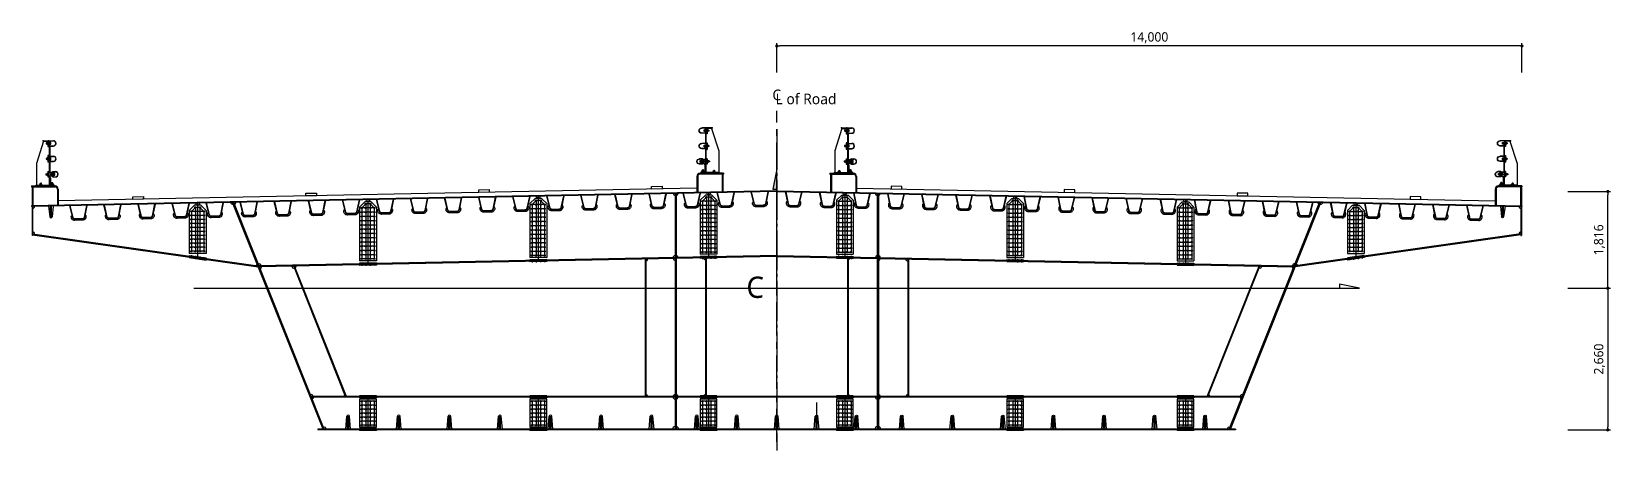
# Model space of a CAD drawing. Header units: metres. Extents: x 185094 to 267743, y 19941 to 53123.
# Drawn here: x 187171 to 216834, y 19941 to 27803 of the extents above; entities that cross this region are included whole.
import ezdxf
from ezdxf.enums import TextEntityAlignment as Align

# ---------------------------------------------------------------- set-up
doc = ezdxf.new("R2010")
doc.units = ezdxf.units.M
doc.header["$LTSCALE"] = 500
for name, pattern in [('CENTER', [2, 1.25, -0.25, 0.25, -0.25]), ('CENTERX2', [101.6, 63.5, -12.7, 12.7, -12.7]), ('D_CENTER', [1.9, 1.5, -0.15, 0.1, -0.15])]:
    doc.linetypes.add(name, pattern=pattern)
doc.layers.get('Defpoints').update_dxf_attribs({"color": 150})
for name, color, linetype in [('CEN', 1, 'CENTERX2'), ('CS-CENT', 1, 'CENTER'), ('CS-DIML', 1, 'Continuous'), ('CS-LEAL', 1, 'Continuous'), ('CS-LIN3', 2, 'Continuous'), ('CS-STEL-MAJR', 3, 'Continuous'), ('CZ-TEX2', 7, 'Continuous'), ('DRAW', 2, 'Continuous'), ('F-SPLICE', 1, 'Continuous'), ('PATT11', 1, 'Continuous'), ('STEEL', 4, 'Continuous')]:
    doc.layers.add(name, color=color, linetype=linetype)
doc.styles.add('CZ-TEXT2', font='malgun_0.ttf')
doc.dimstyles.new('일반도면_100', dxfattribs={"dimscale": 120, "dimtxt": 3.5, "dimasz": 1.2, "dimexe": 1, "dimexo": 0, "dimgap": 1, "dimtad": 1, "dimdec": 0, "dimzin": 0, "dimlunit": 6, "dimtxsty": 'CZ-TEXT2', "dimblk1": 'DOT', "dimblk2": 'DOT', "dimsah": 1, "dimcen": 0.09, "dimclrd": 1, "dimclre": 1, "dimclrt": 7, "dimadec": 0, "dimazin": 0, "dimtfac": 0.072, "dimtdec": 0, "dimtix": 1, "dimtmove": 2, "dimatfit": 2, "dimldrblk": 'DOT', "dimfxl": 0, "dimtolj": 1, "dimtzin": 0, "dimarcsym": 0})

msp = doc.modelspace()

# ---------------------------------------------------------------- texts
at = {"layer": 'CZ-TEX2', "style": 'CZ-TEXT2'}
msp.add_text('C', height=200, dxfattribs=at).set_placement((201170.5357, 26514.8878), align=Align.CENTER)
for s, height, p in [('L of Road', 200, (201148.0502, 26439.8878)), ('C', 400, (200600.5677, 22803.376))]:
    msp.add_text(s, height=height, dxfattribs=at).set_placement(p)

# ---------------------------------------------------------------- blocks, each defined once
blk = doc.blocks.new('U-RIB')
at = {"layer": 'DRAW', "color": 3}
for p, q in [((-152, 0), (-160, -2)), ((-152, 0), (-102, -221)), ((102, -221), (152, 0)), ((152, 0), (160, -2)), ((-160, -2), (-109, -227)), ((-70, -260), (70, -260)), ((-70, -280), (70, -280)), ((-63, -252), (63, -252)), ((109, -227), (160, -2))]:
    blk.add_line(p, q, dxfattribs=at)
for centre, radius, start, end in [((-70, -212), 68, 162.5368, 270), ((-116, -198), 20, 100.4697, 161.2317), ((-69, -220), 40, 190.0739, 269.5546), ((-63, -212), 40, 192.8619, 269.5255), ((63, -212), 40, 270.4745, 347.1381), ((70, -212), 68, 270, 17.4632), ((69, -220), 40, 270.4454, 349.9261), ((116, -198), 20, 18.7683, 79.5303)]:
    blk.add_arc(centre, radius, start, end, dxfattribs=at)
blk = doc.blocks.new('RIB-200X20P')
at = {"layer": 'CS-STEL-MAJR'}
for p, q in [((-45, 0), (-20, -202)), ((-10, 0), (-10, -200)), ((10, 0), (10, -200)), ((-10, -200), (10, -200)), ((45, 0), (20, -202))]:
    blk.add_line(p, q, dxfattribs=at)
blk.add_arc((0, -200), 20, 187.0816, 352.9184, dxfattribs=at)
blk = doc.blocks.new('부_방호울타리0.85')
at = {"layer": 'CS-LIN3'}
for p, q in [((145, 842), (10, 422)), ((135, 850), (135, 842)), ((135, 850), (235, 850)), ((135, 842), (227, 842)), ((196, 807), (196, 793)), ((198, 809), (267, 809)), ((198, 791), (267, 791)), ((209, 786), (209, 814)), ((224, 817), (212, 817)), ((224, 783), (212, 783)), ((224, 822), (227, 822)), ((224, 783), (224, 817)), ((224, 778), (227, 778)), ((227, 842), (227, 742)), ((227, 742), (252, 742)), ((235, 850), (235, 750)), ((235, 843), (235, 818)), ((235, 782), (235, 757)), ((235, 750), (260, 750)), ((239, 843), (239, 818)), ((239, 830), (249, 830)), ((239, 818), (249, 818)), ((239, 782), (249, 782)), ((239, 782), (239, 757)), ((239, 770), (249, 770)), ((242, 850), (330, 850)), ((242, 846), (330, 846)), ((242, 815), (250, 815)), ((242, 811), (250, 811)), ((242, 789), (250, 789)), ((242, 785), (250, 785)), ((242, 754), (330, 754)), ((242, 750), (330, 750)), ((250, 815), (250, 811)), ((250, 789), (250, 785)), ((252, 742), (252, 573)), ((255, 812), (255, 788)), ((260, 750), (260, 565)), ((267, 812), (267, 788)), ((10, 422), (10, 14)), ((196, 517), (196, 503)), ((198, 519), (267, 519)), ((198, 501), (267, 501)), ((209, 496), (209, 524)), ((224, 527), (212, 527)), ((224, 493), (212, 493)), ((224, 532), (227, 532)), ((224, 493), (224, 527)), ((224, 488), (227, 488)), ((227, 573), (227, 447)), ((252, 573), (227, 573)), ((252, 447), (227, 447)), ((235, 565), (235, 455)), ((260, 565), (235, 565)), ((235, 553), (235, 528)), ((235, 492), (235, 467)), ((260, 455), (235, 455)), ((239, 553), (239, 528)), ((239, 540), (249, 540)), ((239, 528), (249, 528)), ((239, 492), (249, 492)), ((239, 492), (239, 467)), ((239, 480), (249, 480)), ((242, 560), (330, 560)), ((242, 556), (330, 556)), ((242, 525), (250, 525)), ((242, 521), (250, 521)), ((242, 499), (250, 499)), ((242, 495), (250, 495)), ((242, 464), (330, 464)), ((242, 460), (330, 460)), ((250, 525), (250, 521)), ((250, 499), (250, 495)), ((252, 447), (252, 270)), ((255, 522), (255, 498)), ((260, 455), (260, 262)), ((267, 522), (267, 498)), ((0, 14), (350, 14)), ((0, 14), (0, 0)), ((0, 0), (350, 0)), ((64, 14), (122, 14)), ((70, 17), (120, 17)), ((70, 14), (70, 17)), ((75, 17), (75, 30)), ((78, 33), (112, 33)), ((84, 33), (84, 48)), ((87, 51), (103, 51)), ((106, 33), (106, 48)), ((115, 17), (115, 30)), ((120, 14), (120, 17)), ((186, 227), (186, 213)), ((188, 229), (238, 229)), ((188, 211), (238, 211)), ((209, 206), (209, 234)), ((224, 237), (212, 237)), ((224, 203), (212, 203)), ((224, 242), (227, 242)), ((224, 203), (224, 237)), ((224, 198), (227, 198)), ((227, 270), (227, 169)), ((227, 270), (252, 270)), ((227, 169), (252, 169)), ((235, 262), (235, 177)), ((235, 262), (260, 262)), ((235, 177), (260, 177)), ((238, 237), (250, 237)), ((238, 203), (238, 237)), ((238, 208), (238, 232)), ((238, 203), (250, 203)), ((252, 169), (252, 14)), ((253, 206), (253, 234)), ((260, 177), (260, 14)), ((260, 164), (266, 164)), ((274, 156), (274, 28)), ((274, 28), (332, 28)), ((276, 227), (276, 213)), ((278, 229), (342, 229)), ((278, 211), (342, 211)), ((280, 31), (330, 31)), ((280, 28), (280, 31)), ((285, 31), (285, 44)), ((288, 47), (322, 47)), ((289, 206), (289, 234)), ((304, 237), (292, 237)), ((304, 203), (292, 203)), ((294, 47), (294, 62)), ((297, 65), (313, 65)), ((304, 242), (307, 242)), ((304, 203), (304, 237)), ((304, 198), (307, 198)), ((310, 177), (310, 263)), ((314, 238), (314, 263)), ((314, 250), (324, 250)), ((314, 238), (324, 238)), ((314, 177), (314, 202)), ((314, 202), (324, 202)), ((314, 190), (324, 190)), ((316, 47), (316, 62)), ((317, 270), (370, 270)), ((317, 266), (370, 266)), ((317, 235), (327, 235)), ((317, 231), (327, 231)), ((317, 209), (327, 209)), ((317, 205), (327, 205)), ((317, 174), (370, 174)), ((317, 170), (370, 170)), ((325, 31), (325, 44)), ((327, 231), (327, 235)), ((327, 205), (327, 209)), ((330, 208), (330, 232)), ((330, 28), (330, 31)), ((340, 14), (340, 20)), ((342, 208), (342, 232)), ((350, 14), (350, 0))]:
    blk.add_line(p, q, dxfattribs=at)
for points in [[(224, 822), (224, 778)], [(224, 532), (224, 488)], [(224, 242), (224, 198)], [(304, 242), (304, 198)]]:
    blk.add_lwpolyline(points, dxfattribs=at)
for points in [[(267, 783), (279, 783, 0.414214), (282, 786), (282, 814, 0.414214), (279, 817), (267, 817)], [(267, 493), (279, 493, 0.414214), (282, 496), (282, 524, 0.414214), (279, 527), (267, 527)], [(235, 189), (235, 251, -0.414214), (241, 257), (304, 257, -0.414214), (310, 251), (310, 189, -0.414214), (304, 182), (241, 182, -0.414214)], [(238, 189), (238, 251, -0.414214), (241, 254), (304, 254, -0.414214), (307, 251), (307, 189, -0.414214), (304, 186), (241, 186, -0.414214)], [(342, 203), (354, 203, 0.414214), (357, 206), (357, 234, 0.414214), (354, 237), (342, 237)]]:
    blk.add_lwpolyline(points, format="xyb", close=True, dxfattribs=at)
for centre, radius, start, end in [((198, 807), 2, 90, 180), ((198, 793), 2, 180, 270), ((212, 814), 3, 90, 180), ((212, 786), 3, 180, 270), ((242, 843), 7, 90, 180), ((242, 818), 7, 180, 270), ((242, 782), 7, 90, 180), ((242, 757), 7, 180, 270), ((242, 843), 3, 90, 180), ((242, 818), 3, 180, 270), ((242, 782), 3, 90, 180), ((242, 757), 3, 180, 270), ((249, 812), 18, 0, 90), ((249, 812), 6, 0, 90), ((249, 788), 6, 270, 0), ((249, 788), 18, 270, 0), ((330, 800), 50, 270, 90), ((330, 800), 46, 270, 90), ((198, 517), 2, 90, 180), ((198, 503), 2, 180, 270), ((212, 524), 3, 90, 180), ((212, 496), 3, 180, 270), ((242, 553), 7, 90, 180), ((242, 528), 7, 180, 270), ((242, 492), 7, 90, 180), ((242, 467), 7, 180, 270), ((242, 553), 3, 90, 180), ((242, 528), 3, 180, 270), ((242, 492), 3, 90, 180), ((242, 467), 3, 180, 270), ((249, 522), 18, 0, 90), ((249, 522), 6, 0, 90), ((249, 498), 6, 270, 0), ((249, 498), 18, 270, 0), ((330, 510), 50, 270, 90), ((330, 510), 46, 270, 90), ((78, 30), 3, 90, 180), ((87, 48), 3, 90, 180), ((103, 48), 3, 0, 90), ((112, 30), 3, 0, 90), ((188, 227), 2, 90, 180), ((188, 213), 2, 180, 270), ((212, 234), 3, 90, 180), ((212, 206), 3, 180, 270), ((250, 234), 3, 0, 90), ((250, 206), 3, 270, 0), ((266, 156), 8, 0, 90), ((278, 227), 2, 90, 180), ((278, 213), 2, 180, 270), ((288, 44), 3, 90, 180), ((292, 234), 3, 90, 180), ((292, 206), 3, 180, 270), ((297, 62), 3, 90, 180), ((317, 263), 7, 90, 180), ((317, 238), 7, 180, 270), ((317, 202), 7, 90, 180), ((317, 177), 7, 180, 270), ((313, 62), 3, 0, 90), ((317, 263), 3, 90, 180), ((317, 238), 3, 180, 270), ((317, 202), 3, 90, 180), ((317, 177), 3, 180, 270), ((322, 44), 3, 0, 90), ((324, 232), 18, 0, 90), ((324, 232), 6, 0, 90), ((324, 208), 6, 270, 0), ((324, 208), 18, 270, 0), ((332, 20), 8, 0, 90), ((370, 220), 50, 270, 90), ((370, 220), 46, 270, 90)]:
    blk.add_arc(centre, radius, start, end, dxfattribs=at)
for p in [(135, 850), (235, 850), (235, 850), (235, 560), (235, 560)]:
    blk.add_point(p, dxfattribs=at)
blk = doc.blocks.new('RIB-240X24P')
at = {"layer": 'CS-STEL-MAJR'}
for p, q in [((-45, 0), (-25, 242)), ((-12, 0), (-12, 240)), ((-12, 240), (12, 240)), ((12, 0), (12, 240)), ((45, 0), (25, 242))]:
    blk.add_line(p, q, dxfattribs=at)
blk.add_arc((0, 240), 25, 4.7433, 175.2567, dxfattribs=at)
blk = doc.blocks.new('_Dot')
at = {"color": 0, "linetype": 'ByBlock', "lineweight": -2}
blk.add_line((-0.5, 0), (-1, 0), dxfattribs=at)
at = {"color": 0, "linetype": 'ByBlock', "const_width": 0.5}
blk.add_lwpolyline([(-0.25, 0, 1), (0.25, 0, 1)], format="xyb", close=True, dxfattribs=at)
blk = doc.blocks.new('*D461')
at = {"layer": 'CS-DIML', "color": 1, "lineweight": -2, "transparency": 16777216}
for p, q in [((216034, 24801), (216834, 24801)), ((216784, 23045), (216784, 24741)), ((216034, 22985), (216834, 22985))]:
    blk.add_line(p, q, dxfattribs=at)
at = {"layer": 'Defpoints', "color": 0, "transparency": 16777216}
for p in [(216034, 24801), (216784, 24801), (216034, 22985)]:
    blk.add_point(p, dxfattribs=at)
at = {"layer": 'CS-DIML', "color": 1, "lineweight": -2, "transparency": 16777216, "xscale": 59.99999999999995, "yscale": 59.99999999999995, "zscale": 59.99999999999995}
for p, rotation in [((216784, 24801), 90), ((216784, 22985), 270)]:
    blk.add_blockref('_Dot', p, dxfattribs=dict(at, rotation=rotation))
at = {"layer": 'CS-DIML', "color": 7, "transparency": 16777216, "insert": (216628, 23893), "char_height": 175, "attachment_point": 5, "rotation": 90, "style": 'CZ-TEXT2'}
blk.add_mtext('\\A1;1,816', dxfattribs=at)
blk = doc.blocks.new('*D462')
at = {"layer": 'CS-DIML', "color": 1, "lineweight": -2, "transparency": 16777216}
for p, q in [((216034, 22985), (216834, 22985)), ((216784, 22925), (216784, 20385)), ((216034, 20325), (216834, 20325))]:
    blk.add_line(p, q, dxfattribs=at)
at = {"layer": 'Defpoints', "color": 0, "transparency": 16777216}
for p in [(216034, 22985), (216034, 20325), (216784, 20325)]:
    blk.add_point(p, dxfattribs=at)
at = {"layer": 'CS-DIML', "color": 1, "lineweight": -2, "transparency": 16777216, "xscale": 59.99999999999995, "yscale": 59.99999999999995, "zscale": 59.99999999999995}
for p, rotation in [((216784, 22985), 90), ((216784, 20325), 270)]:
    blk.add_blockref('_Dot', p, dxfattribs=dict(at, rotation=rotation))
at = {"layer": 'CS-DIML', "color": 7, "transparency": 16777216, "insert": (216629, 21655), "char_height": 175, "attachment_point": 5, "rotation": 90, "style": 'CZ-TEXT2'}
blk.add_mtext('\\A1;2,660', dxfattribs=at)
blk = doc.blocks.new('*D463')
at = {"layer": 'CS-DIML', "color": 1, "lineweight": -2, "transparency": 16777216}
for p, q in [((201171, 27033), (201171, 27583)), ((215111, 27533), (201231, 27533)), ((215171, 27033), (215171, 27583))]:
    blk.add_line(p, q, dxfattribs=at)
at = {"layer": 'Defpoints', "color": 0, "transparency": 16777216}
for p in [(201171, 27533), (201171, 27033), (215171, 27033)]:
    blk.add_point(p, dxfattribs=at)
at = {"layer": 'CS-DIML', "color": 1, "lineweight": -2, "transparency": 16777216, "xscale": 59.99999999999995, "yscale": 59.99999999999995, "zscale": 59.99999999999995, "rotation": 180}
blk.add_blockref('_Dot', (201171, 27533), dxfattribs=at)
at = {"layer": 'CS-DIML', "color": 1, "lineweight": -2, "transparency": 16777216, "xscale": 59.99999999999995, "yscale": 59.99999999999995, "zscale": 59.99999999999995}
blk.add_blockref('_Dot', (215171, 27533), dxfattribs=at)
at = {"layer": 'CS-DIML', "color": 7, "transparency": 16777216, "insert": (208171, 27688), "char_height": 175, "attachment_point": 5, "style": 'CZ-TEXT2'}
blk.add_mtext('\\A1;14,000', dxfattribs=at)

# ---------------------------------------------------------------- dimensions: what is measured, and where the dimension line sits
at = {"layer": 'CS-DIML'}
for base, p1, p2, angle, override, picture, middle in [((201170.5357, 27532.874), (215170.5357, 27032.874), (201170.5357, 27032.874), 180, {"dimscale": 50, "dimtxsty": 'CZ-TEXT2'}, '*D463', (208170.5357, 27688.4447)), ((216783.6352, 24800.8878), (216033.6352, 22985.2878), (216033.6352, 24800.8878), 90, {"dimscale": 50}, '*D461', (216628.0646, 23893.0878)), ((216783.6352, 20324.8878), (216033.6352, 22985.2878), (216033.6352, 20324.8878), 270, {"dimscale": 50}, '*D462', (216628.5401, 21655.0878))]:
    dim = msp.add_linear_dim(base=base, p1=p1, p2=p2, angle=angle, dimstyle='일반도면_100', override=override, dxfattribs=at)
    dim.commit()
    dim.dimension.update_dxf_attribs({"geometry": picture, "text_midpoint": middle})

# ---------------------------------------------------------------- hatches: boundary and pattern name
at = {"layer": 'CS-LEAL'}
msp.add_hatch(color=256, dxfattribs=at).paths.add_polyline_path([(201170.5357, 25221.2878), (201170.5357, 24846.2878), (201095.5357, 24846.2878)])

# ---------------------------------------------------------------- linework, layer by layer
at = {"color": 3}
for p, q in [((199670.5357, 25084.8859), (199670.5357, 24784.8878)), ((199686.5357, 25084.8859), (199686.5357, 24785.2078)), ((202654.5357, 25084.8859), (202654.5357, 24785.2078)), ((202670.5357, 25084.8859), (202670.5357, 24784.8878)), ((187654.5357, 24844.8859), (187654.5357, 24544.5678)), ((187670.5357, 24844.8859), (187670.5357, 24544.8878)), ((214670.5357, 24844.8859), (214670.5357, 24544.8878)), ((214686.5357, 24844.8859), (214686.5357, 24544.5678))]:
    msp.add_line(p, q, dxfattribs=at)
for centre, radius, start, end in [((199730.5357, 25084.8878), 60, 89.99999999, 179.99999994), ((199730.5357, 25084.8878), 44, 89.99999999, 179.99999994), ((202610.5357, 25084.8878), 60, 0.00000006, 90.00000001), ((202610.5357, 25084.8878), 44, 0.00000006, 90.00000001), ((187610.5357, 24844.8878), 60, 0.00000006, 90.00000001), ((187610.5357, 24844.8878), 44, 0.00000006, 90.00000001), ((214730.5357, 24844.8878), 60, 89.99999999, 179.99999994), ((214730.5357, 24844.8878), 44, 89.99999999, 179.99999994)]:
    msp.add_arc(centre, radius, start, end, dxfattribs=at)
msp.add_arc((202509.5357, 23554.1038), 35, 270, 358.85423716)
at = {"layer": 'CEN', "color": 1, "linetype": 'D_CENTER'}
msp.add_line((201170.5357, 25971.9206), (201170.5357, 19940.5505), dxfattribs=at)
at = {"layer": 'CS-CENT'}
msp.add_line((201170.5357, 20098.8878), (201170.5357, 26314.8878), dxfattribs=at)
at = {"layer": 'CS-DIML'}
msp.add_line((201920.5357, 20840.0434), (201920.5357, 20340.0434), dxfattribs=at)
at = {"layer": 'CS-LEAL'}
for points in [[(201170.5357, 22971.2878), (201170.5357, 25221.2878), (201095.5357, 24846.2878), (201170.5357, 24846.2878)], [(190220.6593, 22985.2878), (212120.4121, 22985.2878), (211745.4121, 23060.2878), (211745.4121, 22985.2878)]]:
    msp.add_lwpolyline(points, dxfattribs=at)
at = {"layer": 'CS-LIN3'}
for p, q in [((199670.5357, 24864.8878), (187670.5357, 24624.8878)), ((202670.5357, 24864.8878), (214670.5357, 24624.8878))]:
    msp.add_line(p, q, dxfattribs=at)
at = {"layer": 'CS-LIN3', "ltscale": 0.05}
for p, q in [((193490.5357, 24661.2878), (193490.5357, 23427.2838)), ((196630.5357, 24671.2878), (196533.0357, 24573.7878)), ((196750.5357, 24671.2878), (196630.5357, 24671.2878)), ((196695.5357, 24676.3878), (196685.5357, 24676.1878)), ((196690.5357, 24725.2878), (196690.5357, 23491.2838)), ((196750.5357, 24671.2878), (196848.0357, 24573.7878)), ((199830.5357, 24735.2878), (199733.0357, 24637.7878)), ((199733.0357, 24637.7878), (199733.0357, 23625.2878)), ((199950.5357, 24735.2878), (199830.5357, 24735.2878)), ((199895.5357, 24740.3878), (199885.5357, 24740.1878)), ((199890.5357, 24789.2878), (199890.5357, 23555.2838)), ((199950.5357, 24735.2878), (200048.0357, 24637.7878)), ((200048.0357, 24637.7878), (200048.0357, 23625.2878)), ((202390.5357, 24735.2878), (202293.0357, 24637.7878)), ((202293.0357, 24637.7878), (202293.0357, 23625.2878)), ((202390.5357, 24735.2878), (202510.5357, 24735.2878)), ((202445.5357, 24740.3878), (202455.5357, 24740.1878)), ((202450.5357, 24789.2878), (202450.5357, 23555.2838)), ((202510.5357, 24735.2878), (202608.0357, 24637.7878)), ((202608.0357, 24637.7878), (202608.0357, 23625.2878)), ((205590.5357, 24671.2878), (205493.0357, 24573.7878)), ((205590.5357, 24671.2878), (205710.5357, 24671.2878)), ((205645.5357, 24676.3878), (205655.5357, 24676.1878)), ((205650.5357, 24725.2878), (205650.5357, 23491.2838)), ((205710.5357, 24671.2878), (205808.0357, 24573.7878)), ((208850.5357, 24661.2878), (208850.5357, 23427.2838)), ((190230.5357, 24543.2878), (190133.0357, 24445.7878)), ((190133.0357, 24445.7878), (190133.0357, 23638.2878)), ((190350.5357, 24543.2878), (190230.5357, 24543.2878)), ((190295.5357, 24548.3878), (190285.5357, 24548.1878)), ((190290.5357, 24597.2878), (190290.5357, 23547.3194)), ((190350.5357, 24543.2878), (190448.0357, 24445.7878)), ((190448.0357, 24445.7878), (190448.0357, 23638.2878)), ((193430.5357, 24607.2878), (193333.0357, 24509.7878)), ((193333.0357, 24509.7878), (193333.0357, 23497.2878)), ((193550.5357, 24607.2878), (193430.5357, 24607.2878)), ((193495.5357, 24612.3878), (193485.5357, 24612.1878)), ((193550.5357, 24607.2878), (193648.0357, 24509.7878)), ((193648.0357, 24509.7878), (193648.0357, 23497.2878)), ((196533.0357, 24573.7878), (196533.0357, 23561.2878)), ((196848.0357, 24573.7878), (196848.0357, 23561.2878)), ((205493.0357, 24573.7878), (205493.0357, 23561.2878)), ((205808.0357, 24573.7878), (205808.0357, 23561.2878)), ((208790.5357, 24607.2878), (208693.0357, 24509.7878)), ((208693.0357, 24509.7878), (208693.0357, 23497.2878)), ((208790.5357, 24607.2878), (208910.5357, 24607.2878)), ((208845.5357, 24612.3878), (208855.5357, 24612.1878)), ((208910.5357, 24607.2878), (209008.0357, 24509.7878)), ((209008.0357, 24509.7878), (209008.0357, 23497.2878)), ((211990.5357, 24543.2878), (211893.0357, 24445.7878)), ((211893.0357, 24445.7878), (211893.0357, 23638.2878)), ((211990.5357, 24543.2878), (212110.5357, 24543.2878)), ((212045.5357, 24548.3878), (212055.5357, 24548.1878)), ((212050.5357, 24597.2878), (212050.5357, 23547.3194)), ((212110.5357, 24543.2878), (212208.0357, 24445.7878)), ((212208.0357, 24445.7878), (212208.0357, 23638.2878)), ((190448.0357, 23638.2878), (190133.0357, 23638.2878)), ((190133.0357, 23598.7147), (190448.0357, 23554.0555)), ((190133.0357, 23598.7147), (190133.0357, 23588.7147)), ((190133.0357, 23569.6015), (190133.0357, 23559.6015)), ((190133.0357, 23559.6015), (190448.0357, 23515.0373)), ((190448.0357, 23554.0555), (190448.0357, 23544.0555)), ((190448.0357, 23525.0373), (190448.0357, 23515.0373)), ((193648.0357, 23497.2878), (193333.0357, 23497.2878)), ((193648.0357, 23460.4378), (193333.0357, 23454.1378)), ((193333.0357, 23454.1378), (193333.0357, 23444.1378)), ((193648.0357, 23460.4378), (193648.0357, 23450.4378)), ((196848.0357, 23561.2878), (196533.0357, 23561.2878)), ((196848.0357, 23524.4378), (196533.0357, 23518.1378)), ((196533.0357, 23518.1378), (196533.0357, 23508.1378)), ((196533.0357, 23488.1338), (196533.0357, 23478.1338)), ((196848.0357, 23484.4338), (196533.0357, 23478.1338)), ((196848.0357, 23524.4378), (196848.0357, 23514.4378)), ((196848.0357, 23494.4338), (196848.0357, 23484.4338)), ((200048.0357, 23625.2878), (199733.0357, 23625.2878)), ((200048.0357, 23588.4378), (199733.0357, 23582.1378)), ((199733.0357, 23582.1378), (199733.0357, 23572.1378)), ((199733.0357, 23552.1338), (199733.0357, 23542.1338)), ((200048.0357, 23548.4338), (199733.0357, 23542.1338)), ((200048.0357, 23588.4378), (200048.0357, 23578.4378)), ((200048.0357, 23558.4338), (200048.0357, 23548.4338)), ((202293.0357, 23625.2878), (202608.0357, 23625.2878)), ((202293.0357, 23588.4378), (202293.0357, 23578.4378)), ((202293.0357, 23588.4378), (202608.0357, 23582.1378)), ((202293.0357, 23558.4338), (202293.0357, 23548.4338)), ((202293.0357, 23548.4338), (202608.0357, 23542.1338)), ((202608.0357, 23582.1378), (202608.0357, 23572.1378)), ((202608.0357, 23552.1338), (202608.0357, 23542.1338)), ((205493.0357, 23561.2878), (205808.0357, 23561.2878)), ((205493.0357, 23524.4378), (205493.0357, 23514.4378)), ((205493.0357, 23524.4378), (205808.0357, 23518.1378)), ((205493.0357, 23494.4338), (205493.0357, 23484.4338)), ((205493.0357, 23484.4338), (205808.0357, 23478.1338)), ((205808.0357, 23518.1378), (205808.0357, 23508.1378)), ((205808.0357, 23488.1338), (205808.0357, 23478.1338)), ((208693.0357, 23497.2878), (209008.0357, 23497.2878)), ((208693.0357, 23460.4378), (208693.0357, 23450.4378)), ((208693.0357, 23460.4378), (209008.0357, 23454.1378)), ((209008.0357, 23454.1378), (209008.0357, 23444.1378)), ((211893.0357, 23638.2878), (212208.0357, 23638.2878)), ((212208.0357, 23598.7147), (211893.0357, 23554.0555)), ((212208.0357, 23559.6015), (211893.0357, 23515.0373)), ((211893.0357, 23554.0555), (211893.0357, 23544.0555)), ((211893.0357, 23525.0373), (211893.0357, 23515.0373)), ((212208.0357, 23598.7147), (212208.0357, 23588.7147)), ((212208.0357, 23569.6015), (212208.0357, 23559.6015)), ((193333.0357, 23424.1338), (193333.0357, 23414.1338)), ((193648.0357, 23420.4338), (193333.0357, 23414.1338)), ((193648.0357, 23430.4338), (193648.0357, 23420.4338)), ((208693.0357, 23430.4338), (208693.0357, 23420.4338)), ((208693.0357, 23420.4338), (209008.0357, 23414.1338)), ((209008.0357, 23424.1338), (209008.0357, 23414.1338)), ((193648.0357, 20962.8878), (193333.0357, 20962.8878)), ((193333.0357, 20962.8878), (193333.0357, 20952.8878)), ((193333.0357, 20938.8878), (193333.0357, 20928.8878)), ((193648.0357, 20928.8878), (193333.0357, 20928.8878)), ((193648.0357, 20903.8878), (193333.0357, 20903.8878)), ((193333.0357, 20903.8878), (193333.0357, 20373.8878)), ((193490.5357, 20952.8878), (193490.5357, 20324.8878)), ((193648.0357, 20962.8878), (193648.0357, 20952.8878)), ((193648.0357, 20938.8878), (193648.0357, 20928.8878)), ((193648.0357, 20373.8878), (193648.0357, 20903.8878)), ((196848.0357, 20962.8878), (196533.0357, 20962.8878)), ((196533.0357, 20962.8878), (196533.0357, 20952.8878)), ((196533.0357, 20938.8878), (196533.0357, 20928.8878)), ((196848.0357, 20928.8878), (196533.0357, 20928.8878)), ((196848.0357, 20903.8878), (196533.0357, 20903.8878)), ((196533.0357, 20903.8878), (196533.0357, 20373.8878)), ((196690.5357, 20952.8878), (196690.5357, 20324.8878)), ((196848.0357, 20962.8878), (196848.0357, 20952.8878)), ((196848.0357, 20938.8878), (196848.0357, 20928.8878)), ((196848.0357, 20373.8878), (196848.0357, 20903.8878)), ((200048.0357, 20962.8878), (199733.0357, 20962.8878)), ((199733.0357, 20962.8878), (199733.0357, 20952.8878)), ((199733.0357, 20938.8878), (199733.0357, 20928.8878)), ((200048.0357, 20928.8878), (199733.0357, 20928.8878)), ((200048.0357, 20903.8878), (199733.0357, 20903.8878)), ((199733.0357, 20903.8878), (199733.0357, 20373.8878)), ((199890.5357, 20952.8878), (199890.5357, 20324.8878)), ((200048.0357, 20962.8878), (200048.0357, 20952.8878)), ((200048.0357, 20938.8878), (200048.0357, 20928.8878)), ((200048.0357, 20373.8878), (200048.0357, 20903.8878)), ((202608.0357, 20962.8878), (202293.0357, 20962.8878)), ((202293.0357, 20962.8878), (202293.0357, 20952.8878)), ((202293.0357, 20938.8878), (202293.0357, 20928.8878)), ((202608.0357, 20928.8878), (202293.0357, 20928.8878)), ((202608.0357, 20903.8878), (202293.0357, 20903.8878)), ((202293.0357, 20903.8878), (202293.0357, 20373.8878)), ((202450.5357, 20952.8878), (202450.5357, 20324.8878)), ((202608.0357, 20962.8878), (202608.0357, 20952.8878)), ((202608.0357, 20938.8878), (202608.0357, 20928.8878)), ((202608.0357, 20373.8878), (202608.0357, 20903.8878)), ((205808.0357, 20962.8878), (205493.0357, 20962.8878)), ((205493.0357, 20962.8878), (205493.0357, 20952.8878)), ((205493.0357, 20938.8878), (205493.0357, 20928.8878)), ((205808.0357, 20928.8878), (205493.0357, 20928.8878)), ((205808.0357, 20903.8878), (205493.0357, 20903.8878)), ((205493.0357, 20903.8878), (205493.0357, 20373.8878)), ((205650.5357, 20952.8878), (205650.5357, 20324.8878)), ((205808.0357, 20962.8878), (205808.0357, 20952.8878)), ((205808.0357, 20938.8878), (205808.0357, 20928.8878)), ((205808.0357, 20373.8878), (205808.0357, 20903.8878)), ((209008.0357, 20962.8878), (208693.0357, 20962.8878)), ((208693.0357, 20962.8878), (208693.0357, 20952.8878)), ((208693.0357, 20938.8878), (208693.0357, 20928.8878)), ((209008.0357, 20928.8878), (208693.0357, 20928.8878)), ((209008.0357, 20903.8878), (208693.0357, 20903.8878)), ((208693.0357, 20903.8878), (208693.0357, 20373.8878)), ((208850.5357, 20952.8878), (208850.5357, 20324.8878)), ((209008.0357, 20962.8878), (209008.0357, 20952.8878)), ((209008.0357, 20938.8878), (209008.0357, 20928.8878)), ((209008.0357, 20373.8878), (209008.0357, 20903.8878)), ((193648.0357, 20373.8878), (193333.0357, 20373.8878)), ((193648.0357, 20348.8878), (193333.0357, 20348.8878)), ((193333.0357, 20348.8878), (193333.0357, 20338.8878)), ((193333.0357, 20324.8878), (193333.0357, 20314.8878)), ((193648.0357, 20314.8878), (193333.0357, 20314.8878)), ((193648.0357, 20348.8878), (193648.0357, 20338.8878)), ((193648.0357, 20324.8878), (193648.0357, 20314.8878)), ((196848.0357, 20373.8878), (196533.0357, 20373.8878)), ((196848.0357, 20348.8878), (196533.0357, 20348.8878)), ((196533.0357, 20348.8878), (196533.0357, 20338.8878)), ((196533.0357, 20324.8878), (196533.0357, 20314.8878)), ((196848.0357, 20314.8878), (196533.0357, 20314.8878)), ((196848.0357, 20348.8878), (196848.0357, 20338.8878)), ((196848.0357, 20324.8878), (196848.0357, 20314.8878)), ((200048.0357, 20373.8878), (199733.0357, 20373.8878)), ((200048.0357, 20348.8878), (199733.0357, 20348.8878)), ((199733.0357, 20348.8878), (199733.0357, 20338.8878)), ((199733.0357, 20324.8878), (199733.0357, 20314.8878)), ((200048.0357, 20314.8878), (199733.0357, 20314.8878)), ((200048.0357, 20348.8878), (200048.0357, 20338.8878)), ((200048.0357, 20324.8878), (200048.0357, 20314.8878)), ((202608.0357, 20373.8878), (202293.0357, 20373.8878)), ((202608.0357, 20348.8878), (202293.0357, 20348.8878)), ((202293.0357, 20348.8878), (202293.0357, 20338.8878)), ((202293.0357, 20324.8878), (202293.0357, 20314.8878)), ((202608.0357, 20314.8878), (202293.0357, 20314.8878)), ((202608.0357, 20348.8878), (202608.0357, 20338.8878)), ((202608.0357, 20348.8878), (202608.0357, 20338.8878)), ((202608.0357, 20324.8878), (202608.0357, 20314.8878)), ((202608.0357, 20324.8878), (202608.0357, 20314.8878)), ((205808.0357, 20373.8878), (205493.0357, 20373.8878)), ((205808.0357, 20348.8878), (205493.0357, 20348.8878)), ((205493.0357, 20348.8878), (205493.0357, 20338.8878)), ((205493.0357, 20324.8878), (205493.0357, 20314.8878)), ((205808.0357, 20314.8878), (205493.0357, 20314.8878)), ((205808.0357, 20348.8878), (205808.0357, 20338.8878)), ((205808.0357, 20324.8878), (205808.0357, 20314.8878)), ((209008.0357, 20373.8878), (208693.0357, 20373.8878)), ((209008.0357, 20348.8878), (208693.0357, 20348.8878)), ((208693.0357, 20348.8878), (208693.0357, 20338.8878)), ((208693.0357, 20324.8878), (208693.0357, 20314.8878)), ((209008.0357, 20314.8878), (208693.0357, 20314.8878)), ((209008.0357, 20348.8878), (209008.0357, 20338.8878)), ((209008.0357, 20324.8878), (209008.0357, 20314.8878))]:
    msp.add_line(p, q, dxfattribs=at)
at = {"layer": 'CS-LIN3', "color": 8}
for p, q in [((196648.0357, 24631.2878), (196573.0357, 24556.2878)), ((196648.0357, 24631.2878), (196648.0357, 23601.2878)), ((196733.0357, 24631.2878), (196648.0357, 24631.2878)), ((196733.0357, 24631.2878), (196733.0357, 23601.2878)), ((196733.0357, 24631.2878), (196808.0357, 24556.2878)), ((199848.0357, 24695.2878), (199773.0357, 24620.2878)), ((199848.0357, 24695.2878), (199848.0357, 23665.2878)), ((199933.0357, 24695.2878), (199848.0357, 24695.2878)), ((199933.0357, 24695.2878), (199933.0357, 23665.2878)), ((199933.0357, 24695.2878), (200008.0357, 24620.2878)), ((202408.0357, 24695.2878), (202333.0357, 24620.2878)), ((202408.0357, 24695.2878), (202408.0357, 23665.2878)), ((202408.0357, 24695.2878), (202493.0357, 24695.2878)), ((202493.0357, 24695.2878), (202493.0357, 23665.2878)), ((202493.0357, 24695.2878), (202568.0357, 24620.2878)), ((205608.0357, 24631.2878), (205533.0357, 24556.2878)), ((205608.0357, 24631.2878), (205608.0357, 23601.2878)), ((205608.0357, 24631.2878), (205693.0357, 24631.2878)), ((205693.0357, 24631.2878), (205693.0357, 23601.2878)), ((205693.0357, 24631.2878), (205768.0357, 24556.2878)), ((190248.0357, 24503.2878), (190173.0357, 24428.2878)), ((190173.0357, 24428.2878), (190173.0357, 23678.2878)), ((190408.0357, 24428.2878), (190173.0357, 24428.2878)), ((190408.0357, 24353.2878), (190173.0357, 24353.2878)), ((190248.0357, 24503.2878), (190248.0357, 23678.2878)), ((190333.0357, 24503.2878), (190248.0357, 24503.2878)), ((190333.0357, 24503.2878), (190333.0357, 23678.2878)), ((190333.0357, 24503.2878), (190408.0357, 24428.2878)), ((190408.0357, 24428.2878), (190408.0357, 23678.2878)), ((193448.0357, 24567.2878), (193373.0357, 24492.2878)), ((193608.0357, 24492.2878), (193373.0357, 24492.2878)), ((193373.0357, 24492.2878), (193373.0357, 23537.2878)), ((193608.0357, 24412.2878), (193373.0357, 24412.2878)), ((193608.0357, 24332.2878), (193373.0357, 24332.2878)), ((193448.0357, 24567.2878), (193448.0357, 23537.2878)), ((193533.0357, 24567.2878), (193448.0357, 24567.2878)), ((193533.0357, 24567.2878), (193533.0357, 23537.2878)), ((193533.0357, 24567.2878), (193608.0357, 24492.2878)), ((193608.0357, 24492.2878), (193608.0357, 23537.2878)), ((196808.0357, 24556.2878), (196573.0357, 24556.2878)), ((196573.0357, 24556.2878), (196573.0357, 23601.2878)), ((196808.0357, 24476.2878), (196573.0357, 24476.2878)), ((196808.0357, 24396.2878), (196573.0357, 24396.2878)), ((196808.0357, 24556.2878), (196808.0357, 23601.2878)), ((200008.0357, 24620.2878), (199773.0357, 24620.2878)), ((199773.0357, 24620.2878), (199773.0357, 23665.2878)), ((200008.0357, 24540.2878), (199773.0357, 24540.2878)), ((200008.0357, 24460.2878), (199773.0357, 24460.2878)), ((200008.0357, 24380.2878), (199773.0357, 24380.2878)), ((200008.0357, 24620.2878), (200008.0357, 23665.2878)), ((202333.0357, 24620.2878), (202568.0357, 24620.2878)), ((202333.0357, 24620.2878), (202333.0357, 23665.2878)), ((202333.0357, 24540.2878), (202568.0357, 24540.2878)), ((202333.0357, 24460.2878), (202568.0357, 24460.2878)), ((202333.0357, 24380.2878), (202568.0357, 24380.2878)), ((202568.0357, 24620.2878), (202568.0357, 23665.2878)), ((205533.0357, 24556.2878), (205768.0357, 24556.2878)), ((205533.0357, 24556.2878), (205533.0357, 23601.2878)), ((205533.0357, 24476.2878), (205768.0357, 24476.2878)), ((205533.0357, 24396.2878), (205768.0357, 24396.2878)), ((205768.0357, 24556.2878), (205768.0357, 23601.2878)), ((208808.0357, 24567.2878), (208733.0357, 24492.2878)), ((208733.0357, 24492.2878), (208968.0357, 24492.2878)), ((208733.0357, 24492.2878), (208733.0357, 23537.2878)), ((208733.0357, 24412.2878), (208968.0357, 24412.2878)), ((208733.0357, 24332.2878), (208968.0357, 24332.2878)), ((208808.0357, 24567.2878), (208808.0357, 23537.2878)), ((208808.0357, 24567.2878), (208893.0357, 24567.2878)), ((208893.0357, 24567.2878), (208893.0357, 23537.2878)), ((208893.0357, 24567.2878), (208968.0357, 24492.2878)), ((208968.0357, 24492.2878), (208968.0357, 23537.2878)), ((212008.0357, 24503.2878), (211933.0357, 24428.2878)), ((211933.0357, 24428.2878), (211933.0357, 23678.2878)), ((211933.0357, 24428.2878), (212168.0357, 24428.2878)), ((211933.0357, 24353.2878), (212168.0357, 24353.2878)), ((212008.0357, 24503.2878), (212008.0357, 23678.2878)), ((212008.0357, 24503.2878), (212093.0357, 24503.2878)), ((212093.0357, 24503.2878), (212093.0357, 23678.2878)), ((212093.0357, 24503.2878), (212168.0357, 24428.2878)), ((212168.0357, 24428.2878), (212168.0357, 23678.2878)), ((190133.0357, 24040.1378), (190133.0357, 24030.1378)), ((190408.0357, 24278.2878), (190173.0357, 24278.2878)), ((190408.0357, 24203.2878), (190173.0357, 24203.2878)), ((190408.0357, 24128.2878), (190173.0357, 24128.2878)), ((190408.0357, 24053.2878), (190173.0357, 24053.2878)), ((190448.0357, 24046.4378), (190448.0357, 24036.4378)), ((193608.0357, 24252.2878), (193373.0357, 24252.2878)), ((193608.0357, 24172.2878), (193373.0357, 24172.2878)), ((193608.0357, 24092.2878), (193373.0357, 24092.2878)), ((196808.0357, 24316.2878), (196573.0357, 24316.2878)), ((196808.0357, 24236.2878), (196573.0357, 24236.2878)), ((196808.0357, 24156.2878), (196573.0357, 24156.2878)), ((196808.0357, 24076.2878), (196573.0357, 24076.2878)), ((200008.0357, 24300.2878), (199773.0357, 24300.2878)), ((200008.0357, 24220.2878), (199773.0357, 24220.2878)), ((200008.0357, 24140.2878), (199773.0357, 24140.2878)), ((200008.0357, 24060.2878), (199773.0357, 24060.2878)), ((202333.0357, 24300.2878), (202568.0357, 24300.2878)), ((202333.0357, 24220.2878), (202568.0357, 24220.2878)), ((202333.0357, 24140.2878), (202568.0357, 24140.2878)), ((202333.0357, 24060.2878), (202568.0357, 24060.2878)), ((205533.0357, 24316.2878), (205768.0357, 24316.2878)), ((205533.0357, 24236.2878), (205768.0357, 24236.2878)), ((205533.0357, 24156.2878), (205768.0357, 24156.2878)), ((205533.0357, 24076.2878), (205768.0357, 24076.2878)), ((208733.0357, 24252.2878), (208968.0357, 24252.2878)), ((208733.0357, 24172.2878), (208968.0357, 24172.2878)), ((208733.0357, 24092.2878), (208968.0357, 24092.2878)), ((211933.0357, 24278.2878), (212168.0357, 24278.2878)), ((211933.0357, 24203.2878), (212168.0357, 24203.2878)), ((211933.0357, 24128.2878), (212168.0357, 24128.2878)), ((211933.0357, 24053.2878), (212168.0357, 24053.2878)), ((190133.0357, 24012.1378), (190133.0357, 24002.1378)), ((190408.0357, 23978.2878), (190173.0357, 23978.2878)), ((190408.0357, 23903.2878), (190173.0357, 23903.2878)), ((190408.0357, 23828.2878), (190173.0357, 23828.2878)), ((190408.0357, 23753.2878), (190173.0357, 23753.2878)), ((190448.0357, 24018.4378), (190448.0357, 24008.4378)), ((193608.0357, 24012.2878), (193373.0357, 24012.2878)), ((193608.0357, 23932.2878), (193373.0357, 23932.2878)), ((193608.0357, 23852.2878), (193373.0357, 23852.2878)), ((193608.0357, 23772.2878), (193373.0357, 23772.2878)), ((196808.0357, 23996.2878), (196573.0357, 23996.2878)), ((196808.0357, 23916.2878), (196573.0357, 23916.2878)), ((196808.0357, 23836.2878), (196573.0357, 23836.2878)), ((196808.0357, 23756.2878), (196573.0357, 23756.2878)), ((200008.0357, 23980.2878), (199773.0357, 23980.2878)), ((200008.0357, 23900.2878), (199773.0357, 23900.2878)), ((200008.0357, 23820.2878), (199773.0357, 23820.2878)), ((200008.0357, 23740.2878), (199773.0357, 23740.2878)), ((202333.0357, 23980.2878), (202568.0357, 23980.2878)), ((202333.0357, 23900.2878), (202568.0357, 23900.2878)), ((202333.0357, 23820.2878), (202568.0357, 23820.2878)), ((202333.0357, 23740.2878), (202568.0357, 23740.2878)), ((205533.0357, 23996.2878), (205768.0357, 23996.2878)), ((205533.0357, 23916.2878), (205768.0357, 23916.2878)), ((205533.0357, 23836.2878), (205768.0357, 23836.2878)), ((205533.0357, 23756.2878), (205768.0357, 23756.2878)), ((208733.0357, 24012.2878), (208968.0357, 24012.2878)), ((208733.0357, 23932.2878), (208968.0357, 23932.2878)), ((208733.0357, 23852.2878), (208968.0357, 23852.2878)), ((208733.0357, 23772.2878), (208968.0357, 23772.2878)), ((211933.0357, 23978.2878), (212168.0357, 23978.2878)), ((211933.0357, 23903.2878), (212168.0357, 23903.2878)), ((211933.0357, 23828.2878), (212168.0357, 23828.2878)), ((211933.0357, 23753.2878), (212168.0357, 23753.2878)), ((190408.0357, 23678.2878), (190173.0357, 23678.2878)), ((190173.0357, 23603.0437), (190173.0357, 23543.9426)), ((190248.0357, 23592.4105), (190248.0357, 23533.332)), ((190333.0357, 23580.3597), (190333.0357, 23521.3068)), ((190408.0357, 23569.7265), (190408.0357, 23510.6962)), ((193608.0357, 23692.2878), (193373.0357, 23692.2878)), ((193608.0357, 23612.2878), (193373.0357, 23612.2878)), ((193608.0357, 23537.2878), (193373.0357, 23537.2878)), ((193373.0357, 23464.6513), (193373.0357, 23404.8946)), ((193448.0357, 23466.1513), (193448.0357, 23406.3946)), ((193533.0357, 23467.8513), (193533.0357, 23408.0946)), ((193608.0357, 23469.3513), (193608.0357, 23409.5946)), ((196808.0357, 23676.2878), (196573.0357, 23676.2878)), ((196808.0357, 23601.2878), (196573.0357, 23601.2878)), ((196573.0357, 23528.6513), (196573.0357, 23468.8946)), ((196648.0357, 23530.1513), (196648.0357, 23470.3946)), ((196733.0357, 23531.8513), (196733.0357, 23472.0946)), ((196808.0357, 23533.3513), (196808.0357, 23473.5946)), ((200008.0357, 23665.2878), (199773.0357, 23665.2878)), ((199773.0357, 23592.6513), (199773.0357, 23532.8946)), ((199848.0357, 23594.1513), (199848.0357, 23534.3946)), ((199933.0357, 23595.8513), (199933.0357, 23536.0946)), ((200008.0357, 23597.3513), (200008.0357, 23537.5946)), ((202333.0357, 23665.2878), (202568.0357, 23665.2878)), ((202333.0357, 23597.3513), (202333.0357, 23537.5946)), ((202408.0357, 23595.8513), (202408.0357, 23536.0946)), ((202493.0357, 23594.1513), (202493.0357, 23534.3946)), ((202568.0357, 23592.6513), (202568.0357, 23532.8946)), ((205533.0357, 23676.2878), (205768.0357, 23676.2878)), ((205533.0357, 23601.2878), (205768.0357, 23601.2878)), ((205533.0357, 23533.3513), (205533.0357, 23473.5946)), ((205608.0357, 23531.8513), (205608.0357, 23472.0946)), ((205693.0357, 23530.1513), (205693.0357, 23470.3946)), ((205768.0357, 23528.6513), (205768.0357, 23468.8946)), ((208733.0357, 23692.2878), (208968.0357, 23692.2878)), ((208733.0357, 23612.2878), (208968.0357, 23612.2878)), ((208733.0357, 23537.2878), (208968.0357, 23537.2878)), ((208733.0357, 23469.3513), (208733.0357, 23409.5946)), ((208808.0357, 23467.8513), (208808.0357, 23408.0946)), ((208893.0357, 23466.1513), (208893.0357, 23406.3946)), ((208968.0357, 23464.6513), (208968.0357, 23404.8946)), ((211933.0357, 23678.2878), (212168.0357, 23678.2878)), ((211933.0357, 23569.7265), (211933.0357, 23510.6962)), ((212008.0357, 23580.3597), (212008.0357, 23521.3068)), ((212093.0357, 23592.4105), (212093.0357, 23533.332)), ((212168.0357, 23603.0437), (212168.0357, 23543.9426)), ((193373.0357, 20972.8878), (193373.0357, 20918.8878)), ((193373.0357, 20863.8878), (193373.0357, 20413.8878)), ((193448.0357, 20972.8878), (193448.0357, 20918.8878)), ((193448.0357, 20863.8878), (193448.0357, 20413.8878)), ((193533.0357, 20972.8878), (193533.0357, 20918.8878)), ((193533.0357, 20863.8878), (193533.0357, 20413.8878)), ((193608.0357, 20972.8878), (193608.0357, 20918.8878)), ((193608.0357, 20863.8878), (193608.0357, 20413.8878)), ((196573.0357, 20972.8878), (196573.0357, 20918.8878)), ((196573.0357, 20863.8878), (196573.0357, 20413.8878)), ((196648.0357, 20972.8878), (196648.0357, 20918.8878)), ((196648.0357, 20863.8878), (196648.0357, 20413.8878)), ((196733.0357, 20972.8878), (196733.0357, 20918.8878)), ((196733.0357, 20863.8878), (196733.0357, 20413.8878)), ((196808.0357, 20972.8878), (196808.0357, 20918.8878)), ((196808.0357, 20863.8878), (196808.0357, 20413.8878)), ((199773.0357, 20972.8878), (199773.0357, 20918.8878)), ((199773.0357, 20863.8878), (199773.0357, 20413.8878)), ((199848.0357, 20972.8878), (199848.0357, 20918.8878)), ((199848.0357, 20863.8878), (199848.0357, 20413.8878)), ((199933.0357, 20972.8878), (199933.0357, 20918.8878)), ((199933.0357, 20863.8878), (199933.0357, 20413.8878)), ((200008.0357, 20972.8878), (200008.0357, 20918.8878)), ((200008.0357, 20863.8878), (200008.0357, 20413.8878)), ((202333.0357, 20972.8878), (202333.0357, 20918.8878)), ((202333.0357, 20863.8878), (202333.0357, 20413.8878)), ((202408.0357, 20972.8878), (202408.0357, 20918.8878)), ((202408.0357, 20863.8878), (202408.0357, 20413.8878)), ((202493.0357, 20972.8878), (202493.0357, 20918.8878)), ((202493.0357, 20863.8878), (202493.0357, 20413.8878)), ((202568.0357, 20972.8878), (202568.0357, 20918.8878)), ((202568.0357, 20863.8878), (202568.0357, 20413.8878)), ((205533.0357, 20972.8878), (205533.0357, 20918.8878)), ((205533.0357, 20863.8878), (205533.0357, 20413.8878)), ((205608.0357, 20972.8878), (205608.0357, 20918.8878)), ((205608.0357, 20863.8878), (205608.0357, 20413.8878)), ((205693.0357, 20972.8878), (205693.0357, 20918.8878)), ((205693.0357, 20863.8878), (205693.0357, 20413.8878)), ((205768.0357, 20972.8878), (205768.0357, 20918.8878)), ((205768.0357, 20863.8878), (205768.0357, 20413.8878)), ((208733.0357, 20972.8878), (208733.0357, 20918.8878)), ((208733.0357, 20863.8878), (208733.0357, 20413.8878)), ((208808.0357, 20972.8878), (208808.0357, 20918.8878)), ((208808.0357, 20863.8878), (208808.0357, 20413.8878)), ((208893.0357, 20972.8878), (208893.0357, 20918.8878)), ((208893.0357, 20863.8878), (208893.0357, 20413.8878)), ((208968.0357, 20972.8878), (208968.0357, 20918.8878)), ((208968.0357, 20863.8878), (208968.0357, 20413.8878)), ((193373.0357, 20358.8878), (193373.0357, 20304.8878)), ((193448.0357, 20358.8878), (193448.0357, 20304.8878)), ((193533.0357, 20358.8878), (193533.0357, 20304.8878)), ((193608.0357, 20358.8878), (193608.0357, 20304.8878)), ((196573.0357, 20358.8878), (196573.0357, 20304.8878)), ((196648.0357, 20358.8878), (196648.0357, 20304.8878)), ((196733.0357, 20358.8878), (196733.0357, 20304.8878)), ((196808.0357, 20358.8878), (196808.0357, 20304.8878)), ((199773.0357, 20358.8878), (199773.0357, 20304.8878)), ((199848.0357, 20358.8878), (199848.0357, 20304.8878)), ((199933.0357, 20358.8878), (199933.0357, 20304.8878)), ((200008.0357, 20358.8878), (200008.0357, 20304.8878)), ((202333.0357, 20358.8878), (202333.0357, 20304.8878)), ((202408.0357, 20358.8878), (202408.0357, 20304.8878)), ((202493.0357, 20358.8878), (202493.0357, 20304.8878)), ((202568.0357, 20358.8878), (202568.0357, 20304.8878)), ((205533.0357, 20358.8878), (205533.0357, 20304.8878)), ((205608.0357, 20358.8878), (205608.0357, 20304.8878)), ((205693.0357, 20358.8878), (205693.0357, 20304.8878)), ((205768.0357, 20358.8878), (205768.0357, 20304.8878)), ((208733.0357, 20358.8878), (208733.0357, 20304.8878)), ((208808.0357, 20358.8878), (208808.0357, 20304.8878)), ((208893.0357, 20358.8878), (208893.0357, 20304.8878)), ((208968.0357, 20358.8878), (208968.0357, 20304.8878))]:
    msp.add_line(p, q, dxfattribs=at)
at = {"layer": 'CS-LIN3', "color": 8, "ltscale": 0.05}
for p, q in [((193608.0357, 20863.8878), (193373.0357, 20863.8878)), ((193608.0357, 20788.8878), (193373.0357, 20788.8878)), ((196808.0357, 20863.8878), (196573.0357, 20863.8878)), ((196808.0357, 20788.8878), (196573.0357, 20788.8878)), ((200008.0357, 20863.8878), (199773.0357, 20863.8878)), ((200008.0357, 20788.8878), (199773.0357, 20788.8878)), ((202568.0357, 20863.8878), (202333.0357, 20863.8878)), ((202568.0357, 20788.8878), (202333.0357, 20788.8878)), ((205768.0357, 20863.8878), (205533.0357, 20863.8878)), ((205768.0357, 20788.8878), (205533.0357, 20788.8878)), ((208968.0357, 20863.8878), (208733.0357, 20863.8878)), ((208968.0357, 20788.8878), (208733.0357, 20788.8878)), ((193608.0357, 20713.8878), (193373.0357, 20713.8878)), ((193608.0357, 20638.8878), (193373.0357, 20638.8878)), ((193608.0357, 20563.8878), (193373.0357, 20563.8878)), ((193608.0357, 20488.8878), (193373.0357, 20488.8878)), ((196808.0357, 20713.8878), (196573.0357, 20713.8878)), ((196808.0357, 20638.8878), (196573.0357, 20638.8878)), ((196808.0357, 20563.8878), (196573.0357, 20563.8878)), ((196808.0357, 20488.8878), (196573.0357, 20488.8878)), ((200008.0357, 20713.8878), (199773.0357, 20713.8878)), ((200008.0357, 20638.8878), (199773.0357, 20638.8878)), ((200008.0357, 20563.8878), (199773.0357, 20563.8878)), ((200008.0357, 20488.8878), (199773.0357, 20488.8878)), ((202568.0357, 20713.8878), (202333.0357, 20713.8878)), ((202568.0357, 20638.8878), (202333.0357, 20638.8878)), ((202568.0357, 20563.8878), (202333.0357, 20563.8878)), ((202568.0357, 20488.8878), (202333.0357, 20488.8878)), ((205768.0357, 20713.8878), (205533.0357, 20713.8878)), ((205768.0357, 20638.8878), (205533.0357, 20638.8878)), ((205768.0357, 20563.8878), (205533.0357, 20563.8878)), ((205768.0357, 20488.8878), (205533.0357, 20488.8878)), ((208968.0357, 20713.8878), (208733.0357, 20713.8878)), ((208968.0357, 20638.8878), (208733.0357, 20638.8878)), ((208968.0357, 20563.8878), (208733.0357, 20563.8878)), ((208968.0357, 20488.8878), (208733.0357, 20488.8878)), ((193608.0357, 20413.8878), (193373.0357, 20413.8878)), ((196808.0357, 20413.8878), (196573.0357, 20413.8878)), ((200008.0357, 20413.8878), (199773.0357, 20413.8878)), ((202568.0357, 20413.8878), (202333.0357, 20413.8878)), ((205768.0357, 20413.8878), (205533.0357, 20413.8878)), ((208968.0357, 20413.8878), (208733.0357, 20413.8878))]:
    msp.add_line(p, q, dxfattribs=at)
at = {"layer": 'CS-LIN3'}
for points in [[(189070.5357, 24702.8878), (189270.5357, 24706.8878), (189270.5357, 24656.8878), (189070.5357, 24652.8878)], [(192320.5357, 24767.8878), (192520.5357, 24771.8878), (192520.5357, 24721.8878), (192320.5357, 24717.8878)], [(195570.5357, 24832.8878), (195770.5357, 24836.8878), (195770.5357, 24786.8878), (195570.5357, 24782.8878)], [(198820.5357, 24897.8878), (199020.5357, 24901.8878), (199020.5357, 24851.8878), (198820.5357, 24847.8878)], [(203520.5357, 24897.8878), (203320.5357, 24901.8878), (203320.5357, 24851.8878), (203520.5357, 24847.8878)], [(206770.5357, 24832.8878), (206570.5357, 24836.8878), (206570.5357, 24786.8878), (206770.5357, 24782.8878)], [(210020.5357, 24767.8878), (209820.5357, 24771.8878), (209820.5357, 24721.8878), (210020.5357, 24717.8878)], [(213270.5357, 24702.8878), (213070.5357, 24706.8878), (213070.5357, 24656.8878), (213270.5357, 24652.8878)]]:
    msp.add_lwpolyline(points, close=True, dxfattribs=at)
at = {"layer": 'CS-LIN3', "color": 8}
for centre in [(196648.0357, 24631.2878), (196733.0357, 24631.2878), (199773.0357, 24620.2878), (199848.0357, 24695.2878), (199848.0357, 24620.2878), (199933.0357, 24695.2878), (199933.0357, 24620.2878), (200008.0357, 24620.2878), (202333.0357, 24620.2878), (202408.0357, 24695.2878), (202408.0357, 24620.2878), (202493.0357, 24695.2878), (202493.0357, 24620.2878), (202568.0357, 24620.2878), (205608.0357, 24631.2878), (205693.0357, 24631.2878), (190173.0357, 24428.2878), (190173.0357, 24353.2878), (190248.0357, 24503.2878), (190248.0357, 24428.2878), (190248.0357, 24353.2878), (190333.0357, 24503.2878), (190333.0357, 24428.2878), (190333.0357, 24353.2878), (190408.0357, 24428.2878), (190408.0357, 24353.2878), (193373.0357, 24492.2878), (193373.0357, 24412.2878), (193373.0357, 24332.2878), (193448.0357, 24567.2878), (193448.0357, 24492.2878), (193448.0357, 24412.2878), (193448.0357, 24332.2878), (193533.0357, 24567.2878), (193533.0357, 24492.2878), (193533.0357, 24412.2878), (193533.0357, 24332.2878), (193608.0357, 24492.2878), (193608.0357, 24412.2878), (193608.0357, 24332.2878), (196573.0357, 24556.2878), (196573.0357, 24476.2878), (196573.0357, 24396.2878), (196573.0357, 24316.2878), (196648.0357, 24556.2878), (196648.0357, 24476.2878), (196648.0357, 24396.2878), (196648.0357, 24316.2878), (196733.0357, 24556.2878), (196733.0357, 24476.2878), (196733.0357, 24396.2878), (196733.0357, 24316.2878), (196808.0357, 24556.2878), (196808.0357, 24476.2878), (196808.0357, 24396.2878), (196808.0357, 24316.2878), (199773.0357, 24540.2878), (199773.0357, 24460.2878), (199773.0357, 24380.2878), (199848.0357, 24540.2878), (199848.0357, 24460.2878), (199848.0357, 24380.2878), (199933.0357, 24540.2878), (199933.0357, 24460.2878), (199933.0357, 24380.2878), (200008.0357, 24540.2878), (200008.0357, 24460.2878), (200008.0357, 24380.2878), (202333.0357, 24540.2878), (202333.0357, 24460.2878), (202333.0357, 24380.2878), (202408.0357, 24540.2878), (202408.0357, 24460.2878), (202408.0357, 24380.2878), (202493.0357, 24540.2878), (202493.0357, 24460.2878), (202493.0357, 24380.2878), (202568.0357, 24540.2878), (202568.0357, 24460.2878), (202568.0357, 24380.2878), (205533.0357, 24556.2878), (205533.0357, 24476.2878), (205533.0357, 24396.2878), (205533.0357, 24316.2878), (205608.0357, 24556.2878), (205608.0357, 24476.2878), (205608.0357, 24396.2878), (205608.0357, 24316.2878), (205693.0357, 24556.2878), (205693.0357, 24476.2878), (205693.0357, 24396.2878), (205693.0357, 24316.2878), (205768.0357, 24556.2878), (205768.0357, 24476.2878), (205768.0357, 24396.2878), (205768.0357, 24316.2878), (208733.0357, 24492.2878), (208733.0357, 24412.2878), (208733.0357, 24332.2878), (208808.0357, 24567.2878), (208808.0357, 24492.2878), (208808.0357, 24412.2878), (208808.0357, 24332.2878), (208893.0357, 24567.2878), (208893.0357, 24492.2878), (208893.0357, 24412.2878), (208893.0357, 24332.2878), (208968.0357, 24492.2878), (208968.0357, 24412.2878), (208968.0357, 24332.2878), (211933.0357, 24428.2878), (211933.0357, 24353.2878), (212008.0357, 24503.2878), (212008.0357, 24428.2878), (212008.0357, 24353.2878), (212093.0357, 24503.2878), (212093.0357, 24428.2878), (212093.0357, 24353.2878), (212168.0357, 24428.2878), (212168.0357, 24353.2878), (190173.0357, 24278.2878), (190173.0357, 24203.2878), (190173.0357, 24128.2878), (190173.0357, 24053.2878), (190248.0357, 24278.2878), (190248.0357, 24203.2878), (190248.0357, 24128.2878), (190248.0357, 24053.2878), (190333.0357, 24278.2878), (190333.0357, 24203.2878), (190333.0357, 24128.2878), (190333.0357, 24053.2878), (190408.0357, 24278.2878), (190408.0357, 24203.2878), (190408.0357, 24128.2878), (190408.0357, 24053.2878), (193373.0357, 24252.2878), (193373.0357, 24172.2878), (193373.0357, 24092.2878), (193448.0357, 24252.2878), (193448.0357, 24172.2878), (193448.0357, 24092.2878), (193533.0357, 24252.2878), (193533.0357, 24172.2878), (193533.0357, 24092.2878), (193608.0357, 24252.2878), (193608.0357, 24172.2878), (193608.0357, 24092.2878), (196573.0357, 24236.2878), (196573.0357, 24156.2878), (196573.0357, 24076.2878), (196648.0357, 24236.2878), (196648.0357, 24156.2878), (196648.0357, 24076.2878), (196733.0357, 24236.2878), (196733.0357, 24156.2878), (196733.0357, 24076.2878), (196808.0357, 24236.2878), (196808.0357, 24156.2878), (196808.0357, 24076.2878), (199773.0357, 24300.2878), (199773.0357, 24220.2878), (199773.0357, 24140.2878), (199773.0357, 24060.2878), (199848.0357, 24300.2878), (199848.0357, 24220.2878), (199848.0357, 24140.2878), (199848.0357, 24060.2878), (199933.0357, 24300.2878), (199933.0357, 24220.2878), (199933.0357, 24140.2878), (199933.0357, 24060.2878), (200008.0357, 24300.2878), (200008.0357, 24220.2878), (200008.0357, 24140.2878), (200008.0357, 24060.2878), (202333.0357, 24300.2878), (202333.0357, 24220.2878), (202333.0357, 24140.2878), (202333.0357, 24060.2878), (202408.0357, 24300.2878), (202408.0357, 24220.2878), (202408.0357, 24140.2878), (202408.0357, 24060.2878), (202493.0357, 24300.2878), (202493.0357, 24220.2878), (202493.0357, 24140.2878), (202493.0357, 24060.2878), (202568.0357, 24300.2878), (202568.0357, 24220.2878), (202568.0357, 24140.2878), (202568.0357, 24060.2878), (205533.0357, 24236.2878), (205533.0357, 24156.2878), (205533.0357, 24076.2878), (205608.0357, 24236.2878), (205608.0357, 24156.2878), (205608.0357, 24076.2878), (205693.0357, 24236.2878), (205693.0357, 24156.2878), (205693.0357, 24076.2878), (205768.0357, 24236.2878), (205768.0357, 24156.2878), (205768.0357, 24076.2878), (208733.0357, 24252.2878), (208733.0357, 24172.2878), (208733.0357, 24092.2878), (208808.0357, 24252.2878), (208808.0357, 24172.2878), (208808.0357, 24092.2878), (208893.0357, 24252.2878), (208893.0357, 24172.2878), (208893.0357, 24092.2878), (208968.0357, 24252.2878), (208968.0357, 24172.2878), (208968.0357, 24092.2878), (211933.0357, 24278.2878), (211933.0357, 24203.2878), (211933.0357, 24128.2878), (211933.0357, 24053.2878), (212008.0357, 24278.2878), (212008.0357, 24203.2878), (212008.0357, 24128.2878), (212008.0357, 24053.2878), (212093.0357, 24278.2878), (212093.0357, 24203.2878), (212093.0357, 24128.2878), (212093.0357, 24053.2878), (212168.0357, 24278.2878), (212168.0357, 24203.2878), (212168.0357, 24128.2878), (212168.0357, 24053.2878), (190173.0357, 23978.2878), (190173.0357, 23903.2878), (190173.0357, 23828.2878), (190173.0357, 23753.2878), (190248.0357, 23978.2878), (190248.0357, 23903.2878), (190248.0357, 23828.2878), (190248.0357, 23753.2878), (190333.0357, 23978.2878), (190333.0357, 23903.2878), (190333.0357, 23828.2878), (190333.0357, 23753.2878), (190408.0357, 23978.2878), (190408.0357, 23903.2878), (190408.0357, 23828.2878), (190408.0357, 23753.2878), (193373.0357, 24012.2878), (193373.0357, 23932.2878), (193373.0357, 23852.2878), (193373.0357, 23772.2878), (193448.0357, 24012.2878), (193448.0357, 23932.2878), (193448.0357, 23852.2878), (193448.0357, 23772.2878), (193533.0357, 24012.2878), (193533.0357, 23932.2878), (193533.0357, 23852.2878), (193533.0357, 23772.2878), (193608.0357, 24012.2878), (193608.0357, 23932.2878), (193608.0357, 23852.2878), (193608.0357, 23772.2878), (196573.0357, 23996.2878), (196573.0357, 23916.2878), (196573.0357, 23836.2878), (196573.0357, 23756.2878), (196648.0357, 23996.2878), (196648.0357, 23916.2878), (196648.0357, 23836.2878), (196648.0357, 23756.2878), (196733.0357, 23996.2878), (196733.0357, 23916.2878), (196733.0357, 23836.2878), (196733.0357, 23756.2878), (196808.0357, 23996.2878), (196808.0357, 23916.2878), (196808.0357, 23836.2878), (196808.0357, 23756.2878), (199773.0357, 23980.2878), (199773.0357, 23900.2878), (199773.0357, 23820.2878), (199773.0357, 23740.2878), (199848.0357, 23980.2878), (199848.0357, 23900.2878), (199848.0357, 23820.2878), (199848.0357, 23740.2878), (199933.0357, 23980.2878), (199933.0357, 23900.2878), (199933.0357, 23820.2878), (199933.0357, 23740.2878), (200008.0357, 23980.2878), (200008.0357, 23900.2878), (200008.0357, 23820.2878), (200008.0357, 23740.2878), (202333.0357, 23980.2878), (202333.0357, 23900.2878), (202333.0357, 23820.2878), (202333.0357, 23740.2878), (202408.0357, 23980.2878), (202408.0357, 23900.2878), (202408.0357, 23820.2878), (202408.0357, 23740.2878), (202493.0357, 23980.2878), (202493.0357, 23900.2878), (202493.0357, 23820.2878), (202493.0357, 23740.2878), (202568.0357, 23980.2878), (202568.0357, 23900.2878), (202568.0357, 23820.2878), (202568.0357, 23740.2878), (205533.0357, 23996.2878), (205533.0357, 23916.2878), (205533.0357, 23836.2878), (205533.0357, 23756.2878), (205608.0357, 23996.2878), (205608.0357, 23916.2878), (205608.0357, 23836.2878), (205608.0357, 23756.2878), (205693.0357, 23996.2878), (205693.0357, 23916.2878), (205693.0357, 23836.2878), (205693.0357, 23756.2878), (205768.0357, 23996.2878), (205768.0357, 23916.2878), (205768.0357, 23836.2878), (205768.0357, 23756.2878), (208733.0357, 24012.2878), (208733.0357, 23932.2878), (208733.0357, 23852.2878), (208733.0357, 23772.2878), (208808.0357, 24012.2878), (208808.0357, 23932.2878), (208808.0357, 23852.2878), (208808.0357, 23772.2878), (208893.0357, 24012.2878), (208893.0357, 23932.2878), (208893.0357, 23852.2878), (208893.0357, 23772.2878), (208968.0357, 24012.2878), (208968.0357, 23932.2878), (208968.0357, 23852.2878), (208968.0357, 23772.2878), (211933.0357, 23978.2878), (211933.0357, 23903.2878), (211933.0357, 23828.2878), (211933.0357, 23753.2878), (212008.0357, 23978.2878), (212008.0357, 23903.2878), (212008.0357, 23828.2878), (212008.0357, 23753.2878), (212093.0357, 23978.2878), (212093.0357, 23903.2878), (212093.0357, 23828.2878), (212093.0357, 23753.2878), (212168.0357, 23978.2878), (212168.0357, 23903.2878), (212168.0357, 23828.2878), (212168.0357, 23753.2878), (190173.0357, 23678.2878), (190248.0357, 23678.2878), (190333.0357, 23678.2878), (190408.0357, 23678.2878), (193373.0357, 23692.2878), (193373.0357, 23612.2878), (193373.0357, 23537.2878), (193448.0357, 23692.2878), (193448.0357, 23612.2878), (193448.0357, 23537.2878), (193533.0357, 23692.2878), (193533.0357, 23612.2878), (193533.0357, 23537.2878), (193608.0357, 23692.2878), (193608.0357, 23612.2878), (193608.0357, 23537.2878), (196573.0357, 23676.2878), (196573.0357, 23601.2878), (196648.0357, 23676.2878), (196648.0357, 23601.2878), (196733.0357, 23676.2878), (196733.0357, 23601.2878), (196808.0357, 23676.2878), (196808.0357, 23601.2878), (199773.0357, 23665.2878), (199848.0357, 23665.2878), (199933.0357, 23665.2878), (200008.0357, 23665.2878), (202333.0357, 23665.2878), (202408.0357, 23665.2878), (202493.0357, 23665.2878), (202568.0357, 23665.2878), (205533.0357, 23676.2878), (205533.0357, 23601.2878), (205608.0357, 23676.2878), (205608.0357, 23601.2878), (205693.0357, 23676.2878), (205693.0357, 23601.2878), (205768.0357, 23676.2878), (205768.0357, 23601.2878), (208733.0357, 23692.2878), (208733.0357, 23612.2878), (208733.0357, 23537.2878), (208808.0357, 23692.2878), (208808.0357, 23612.2878), (208808.0357, 23537.2878), (208893.0357, 23692.2878), (208893.0357, 23612.2878), (208893.0357, 23537.2878), (208968.0357, 23692.2878), (208968.0357, 23612.2878), (208968.0357, 23537.2878), (211933.0357, 23678.2878), (212008.0357, 23678.2878), (212093.0357, 23678.2878), (212168.0357, 23678.2878)]:
    msp.add_circle(centre, 12.5, dxfattribs=at)
at = {"layer": 'CS-LIN3', "color": 8, "ltscale": 0.05}
for centre in [(193373.0357, 20863.8878), (193373.0357, 20788.8878), (193448.0357, 20863.8878), (193448.0357, 20788.8878), (193533.0357, 20863.8878), (193533.0357, 20788.8878), (193608.0357, 20863.8878), (193608.0357, 20788.8878), (196573.0357, 20863.8878), (196573.0357, 20788.8878), (196648.0357, 20863.8878), (196648.0357, 20788.8878), (196733.0357, 20863.8878), (196733.0357, 20788.8878), (196808.0357, 20863.8878), (196808.0357, 20788.8878), (199773.0357, 20863.8878), (199773.0357, 20788.8878), (199848.0357, 20863.8878), (199848.0357, 20788.8878), (199933.0357, 20863.8878), (199933.0357, 20788.8878), (200008.0357, 20863.8878), (200008.0357, 20788.8878), (202333.0357, 20863.8878), (202333.0357, 20788.8878), (202408.0357, 20863.8878), (202408.0357, 20788.8878), (202493.0357, 20863.8878), (202493.0357, 20788.8878), (202568.0357, 20863.8878), (202568.0357, 20788.8878), (205533.0357, 20863.8878), (205533.0357, 20788.8878), (205608.0357, 20863.8878), (205608.0357, 20788.8878), (205693.0357, 20863.8878), (205693.0357, 20788.8878), (205768.0357, 20863.8878), (205768.0357, 20788.8878), (208733.0357, 20863.8878), (208733.0357, 20788.8878), (208808.0357, 20863.8878), (208808.0357, 20788.8878), (208893.0357, 20863.8878), (208893.0357, 20788.8878), (208968.0357, 20863.8878), (208968.0357, 20788.8878), (193373.0357, 20713.8878), (193373.0357, 20638.8878), (193373.0357, 20563.8878), (193373.0357, 20488.8878), (193448.0357, 20713.8878), (193448.0357, 20638.8878), (193448.0357, 20563.8878), (193448.0357, 20488.8878), (193533.0357, 20713.8878), (193533.0357, 20638.8878), (193533.0357, 20563.8878), (193533.0357, 20488.8878), (193608.0357, 20713.8878), (193608.0357, 20638.8878), (193608.0357, 20563.8878), (193608.0357, 20488.8878), (196573.0357, 20713.8878), (196573.0357, 20638.8878), (196573.0357, 20563.8878), (196573.0357, 20488.8878), (196648.0357, 20713.8878), (196648.0357, 20638.8878), (196648.0357, 20563.8878), (196648.0357, 20488.8878), (196733.0357, 20713.8878), (196733.0357, 20638.8878), (196733.0357, 20563.8878), (196733.0357, 20488.8878), (196808.0357, 20713.8878), (196808.0357, 20638.8878), (196808.0357, 20563.8878), (196808.0357, 20488.8878), (199773.0357, 20713.8878), (199773.0357, 20638.8878), (199773.0357, 20563.8878), (199773.0357, 20488.8878), (199848.0357, 20713.8878), (199848.0357, 20638.8878), (199848.0357, 20563.8878), (199848.0357, 20488.8878), (199933.0357, 20713.8878), (199933.0357, 20638.8878), (199933.0357, 20563.8878), (199933.0357, 20488.8878), (200008.0357, 20713.8878), (200008.0357, 20638.8878), (200008.0357, 20563.8878), (200008.0357, 20488.8878), (202333.0357, 20713.8878), (202333.0357, 20638.8878), (202333.0357, 20563.8878), (202333.0357, 20488.8878), (202408.0357, 20713.8878), (202408.0357, 20638.8878), (202408.0357, 20563.8878), (202408.0357, 20488.8878), (202493.0357, 20713.8878), (202493.0357, 20638.8878), (202493.0357, 20563.8878), (202493.0357, 20488.8878), (202568.0357, 20713.8878), (202568.0357, 20638.8878), (202568.0357, 20563.8878), (202568.0357, 20488.8878), (205533.0357, 20713.8878), (205533.0357, 20638.8878), (205533.0357, 20563.8878), (205533.0357, 20488.8878), (205608.0357, 20713.8878), (205608.0357, 20638.8878), (205608.0357, 20563.8878), (205608.0357, 20488.8878), (205693.0357, 20713.8878), (205693.0357, 20638.8878), (205693.0357, 20563.8878), (205693.0357, 20488.8878), (205768.0357, 20713.8878), (205768.0357, 20638.8878), (205768.0357, 20563.8878), (205768.0357, 20488.8878), (208733.0357, 20713.8878), (208733.0357, 20638.8878), (208733.0357, 20563.8878), (208733.0357, 20488.8878), (208808.0357, 20713.8878), (208808.0357, 20638.8878), (208808.0357, 20563.8878), (208808.0357, 20488.8878), (208893.0357, 20713.8878), (208893.0357, 20638.8878), (208893.0357, 20563.8878), (208893.0357, 20488.8878), (208968.0357, 20713.8878), (208968.0357, 20638.8878), (208968.0357, 20563.8878), (208968.0357, 20488.8878), (193373.0357, 20413.8878), (193448.0357, 20413.8878), (193533.0357, 20413.8878), (193608.0357, 20413.8878), (196573.0357, 20413.8878), (196648.0357, 20413.8878), (196733.0357, 20413.8878), (196808.0357, 20413.8878), (199773.0357, 20413.8878), (199848.0357, 20413.8878), (199933.0357, 20413.8878), (200008.0357, 20413.8878), (202333.0357, 20413.8878), (202408.0357, 20413.8878), (202493.0357, 20413.8878), (202568.0357, 20413.8878), (205533.0357, 20413.8878), (205608.0357, 20413.8878), (205693.0357, 20413.8878), (205768.0357, 20413.8878), (208733.0357, 20413.8878), (208808.0357, 20413.8878), (208893.0357, 20413.8878), (208968.0357, 20413.8878)]:
    msp.add_circle(centre, 12.5, dxfattribs=at)
at = {"layer": 'CS-LIN3', "ltscale": 0.05}
for centre, start, end in [((193485.5357, 24647.1878), 181.14576284, 270), ((193495.5357, 24647.3878), 270, 1.14576284), ((196685.5357, 24711.1878), 181.14576284, 270), ((196695.5357, 24711.3878), 270, 1.14576284), ((199885.5357, 24775.1878), 181.14576284, 270), ((199895.5357, 24775.3878), 270, 1.14576284), ((202445.5357, 24775.3878), 178.85423716, 270), ((202455.5357, 24775.1878), 270, 358.85423716), ((205645.5357, 24711.3878), 178.85423716, 270), ((205655.5357, 24711.1878), 270, 358.85423716), ((208845.5357, 24647.3878), 178.85423716, 270), ((208855.5357, 24647.1878), 270, 358.85423716), ((190285.5357, 24583.1878), 181.14576284, 270), ((190295.5357, 24583.3878), 270, 1.14576284), ((212045.5357, 24583.3878), 178.85423716, 270), ((212055.5357, 24583.1878), 270, 358.85423716)]:
    msp.add_arc(centre, 35, start, end, dxfattribs=at)
at = {"layer": 'CS-STEL-MAJR'}
for p, q in [((200170.5357, 25144.8878), (199730.5357, 25144.8878)), ((200170.5357, 25128.8878), (199730.5357, 25128.8878)), ((200144.5357, 25128.8878), (200144.5357, 24794.3678)), ((200160.5357, 25128.8878), (200160.5357, 24794.6878)), ((200170.5357, 25144.8878), (200170.5357, 25128.8878)), ((202170.5357, 25144.8878), (202170.5357, 25128.8878)), ((202170.5357, 25144.8878), (202610.5357, 25144.8878)), ((202170.5357, 25128.8878), (202610.5357, 25128.8878)), ((202180.5357, 25128.8878), (202180.5357, 24794.6878)), ((202196.5357, 25128.8878), (202196.5357, 24794.3678)), ((187170.5357, 24904.8878), (187170.5357, 24888.8878)), ((187170.5357, 24904.8878), (187610.5357, 24904.8878)), ((187170.5357, 24888.8878), (187610.5357, 24888.8878)), ((201170.5357, 24814.8878), (187170.5357, 24534.8878)), ((201170.5357, 24800.8878), (187170.5357, 24520.8878)), ((187180.5357, 24888.8878), (187180.5357, 24535.0878)), ((187196.5357, 24888.8878), (187196.5357, 24535.4078)), ((199259.5357, 24762.6678), (199259.5357, 20338.8878)), ((199281.5357, 24763.1078), (199281.5357, 20338.8878)), ((201170.5357, 24814.8878), (215170.5357, 24534.8878)), ((201170.5357, 24800.8878), (215170.5357, 24520.8878)), ((203059.5357, 24763.1078), (203059.5357, 20338.8878)), ((203081.5357, 24762.6678), (203081.5357, 20338.8878)), ((215170.5357, 24904.8878), (214730.5357, 24904.8878)), ((215170.5357, 24888.8878), (214730.5357, 24888.8878)), ((215144.5357, 24888.8878), (215144.5357, 24535.2078)), ((215160.5357, 24888.8878), (215160.5357, 24534.8878)), ((215170.5357, 24904.8878), (215170.5357, 24888.8878)), ((187170.5357, 24534.8878), (187170.5357, 24520.8878)), ((187180.5357, 24521.0878), (187180.5357, 23975.8878)), ((187190.5357, 24521.2878), (187190.5357, 23975.8878)), ((192646.8471, 20338.8878), (190947.0348, 24596.4178)), ((192670.5357, 20338.8878), (190970.5357, 24596.8878)), ((209670.5357, 20338.8878), (211370.5357, 24596.8878)), ((209694.2243, 20338.8878), (211394.0366, 24596.4178)), ((215150.5357, 24521.2878), (215150.5357, 23975.8878)), ((215160.5357, 24521.0878), (215160.5357, 23975.8878)), ((215170.5357, 24534.8878), (215170.5357, 24520.8878)), ((187190.5357, 23975.8878), (187180.5357, 23975.8878)), ((187190.5357, 24005.8878), (191422.3376, 23405.9238)), ((187190.5357, 23985.8878), (191430.2609, 23386.0783)), ((215150.5357, 23985.8878), (210910.8104, 23386.0783)), ((215150.5357, 24005.8878), (210918.7337, 23405.9238)), ((215150.5357, 23975.8878), (215160.5357, 23975.8878)), ((199259.5357, 23562.6678), (191445.8386, 23406.3938)), ((199259.5357, 23542.6638), (191453.7619, 23386.5483)), ((198697.5357, 23531.4238), (198697.5357, 20952.8878)), ((198709.5357, 23531.6638), (198709.5357, 20952.8878)), ((201170.5357, 23600.8878), (199281.5357, 23563.1078)), ((201170.5357, 23580.8838), (199281.5357, 23543.1038)), ((199831.5357, 23554.1038), (199831.5357, 20952.8878)), ((199843.5357, 23554.3438), (199843.5357, 20952.8878)), ((201170.5357, 23600.8878), (203059.5357, 23563.1078)), ((201170.5357, 23580.8838), (203059.5357, 23543.1038)), ((202497.5357, 23554.3438), (202497.5357, 20952.8878)), ((202509.5357, 23554.1038), (202509.5357, 20952.8878)), ((203081.5357, 23562.6678), (210895.2328, 23406.3938)), ((203081.5357, 23542.6638), (210887.3095, 23386.5483)), ((203631.5357, 23531.6638), (203631.5357, 20952.8878)), ((203643.5357, 23531.4238), (203643.5357, 20952.8878)), ((193071.4496, 20952.8878), (192094.6965, 23399.367)), ((193084.3706, 20952.8878), (192107.5152, 23399.6234)), ((209256.7008, 20952.8878), (210233.5562, 23399.6234)), ((209269.6218, 20952.8878), (210246.3749, 23399.367)), ((199259.5357, 20952.8878), (192425.3971, 20952.8878)), ((199259.5357, 20938.8878), (192430.9866, 20938.8878)), ((203059.5357, 20952.8878), (199281.5357, 20952.8878)), ((203059.5357, 20938.8878), (199281.5357, 20938.8878)), ((209915.6743, 20952.8878), (203081.5357, 20952.8878)), ((209910.0848, 20938.8878), (203081.5357, 20938.8878)), ((192550.5357, 20338.8878), (192550.5357, 20324.8878)), ((209790.5357, 20338.8878), (192550.5357, 20338.8878)), ((209790.5357, 20324.8878), (192550.5357, 20324.8878)), ((209790.5357, 20338.8878), (209790.5357, 20324.8878))]:
    msp.add_line(p, q, dxfattribs=at)
for centre, radius, start, end in [((199259.5357, 24762.6678), 35, 181.14576284, 270), ((199281.5357, 24763.1078), 35, 270, 1.14576284), ((203059.5357, 24763.1078), 35, 178.85423716, 270), ((203081.5357, 24762.6678), 35, 270, 358.85423716), ((187190.5357, 24521.2878), 35, 270, 1.14576284), ((190947.0348, 24596.4178), 35, 181.14576284, 291.76427979), ((190970.5357, 24596.8878), 35, 291.76427979, 1.14576284), ((211370.5357, 24596.8878), 35, 178.85423716, 248.23572021), ((211394.0366, 24596.4178), 35, 248.23572021, 358.85423716), ((215150.5357, 24521.2878), 35, 178.85423716, 270), ((187190.5357, 24005.8878), 35, 351.76991589, 90), ((215150.5357, 24005.8878), 35, 90, 188.23008411), ((191422.3376, 23405.9238), 35, 111.76427979, 171.93066583), ((191445.8386, 23406.3938), 35, 1.14576284, 111.76427979), ((198709.5357, 23531.6638), 35, 270, 1.14576284), ((199259.5357, 23562.6678), 35, 90, 181.14576284), ((199259.5357, 23542.6638), 35, 181.14576284, 270), ((199281.5357, 23563.1078), 35, 1.14576284, 90), ((199831.5357, 23554.1038), 35, 181.14576284, 270), ((203059.5357, 23563.1078), 35, 90, 178.85423716), ((203081.5357, 23562.6678), 35, 358.85423716, 90), ((203081.5357, 23542.6638), 35, 270, 358.85423716), ((203631.5357, 23531.6638), 35, 178.85423716, 270), ((210895.2328, 23406.3938), 35, 68.23572021, 178.85423716), ((210918.7337, 23405.9238), 35, 8.06933417, 68.23572021), ((191453.7619, 23386.5483), 35, 291.76427979, 1.14576284), ((192094.6965, 23399.367), 35, 181.14576284, 291.76427979), ((192107.5152, 23399.6234), 35, 291.76427979, 1.14576284), ((210246.3749, 23399.367), 35, 248.23572021, 358.85423716), ((210887.3095, 23386.5483), 35, 178.85423716, 248.23572021), ((192425.3971, 20952.8878), 35, 0, 111.76427979), ((192430.9866, 20938.8878), 35, 291.76427979, 0), ((193071.4496, 20952.8878), 35, 111.76427979, 180), ((198709.5357, 20952.8878), 35, 0, 90), ((199259.5357, 20952.8878), 35, 90, 180), ((199259.5357, 20938.8878), 35, 180, 270), ((199281.5357, 20952.8878), 35, 0, 90), ((199281.5357, 20938.8878), 35, 270, 0), ((199831.5357, 20952.8878), 35, 90, 180), ((202509.5357, 20952.8878), 35, 0, 90), ((203059.5357, 20938.8878), 35, 180, 270), ((203081.5357, 20952.8878), 35, 0, 90), ((203081.5357, 20938.8878), 35, 270, 0), ((203631.5357, 20952.8878), 35, 90, 180), ((209269.6218, 20952.8878), 35, 0, 68.23572021), ((209910.0848, 20938.8878), 35, 180, 248.23572021), ((209915.6743, 20952.8878), 35, 68.23572021, 180), ((192670.5357, 20338.8878), 35, 0, 111.76427979), ((199259.5357, 20338.8878), 45, 90, 180), ((199281.5357, 20338.8878), 45, 0, 90), ((203059.5357, 20338.8878), 45, 90, 180), ((203081.5357, 20338.8878), 45, 0, 90), ((209670.5357, 20338.8878), 35, 68.23572021, 180)]:
    msp.add_arc(centre, radius, start, end, dxfattribs=at)
at = {"layer": 'F-SPLICE'}
for p, q in [((211893.0357, 24046.4378), (211893.0357, 24036.4378)), ((212208.0357, 24040.1378), (212208.0357, 24030.1378)), ((211893.0357, 24018.4378), (211893.0357, 24008.4378)), ((212208.0357, 24012.1378), (212208.0357, 24002.1378))]:
    msp.add_line(p, q, dxfattribs=at)

# ---------------------------------------------------------------- block references
for name, p in [('부_방호울타리0.85', (187250.5357, 24904.8878)), ('RIB-240X24P', (193120.5357, 20338.8878)), ('RIB-240X24P', (194070.5357, 20338.8878)), ('RIB-240X24P', (195020.5357, 20338.8878)), ('RIB-240X24P', (195970.5357, 20338.8878)), ('RIB-240X24P', (196920.5357, 20338.8878)), ('RIB-240X24P', (197870.5357, 20338.8878)), ('RIB-240X24P', (198820.5357, 20338.8878)), ('RIB-240X24P', (199670.5357, 20338.8878)), ('RIB-240X24P', (200420.5357, 20338.8878)), ('RIB-240X24P', (201170.5357, 20338.8878))]:
    msp.add_blockref(name, p)
at = {"xscale": -1}
for p in [(201920.5357, 20338.8878), (202670.5357, 20338.8878), (203520.5357, 20338.8878), (204470.5357, 20338.8878), (205420.5357, 20338.8878), (206370.5357, 20338.8878), (207320.5357, 20338.8878), (208270.5357, 20338.8878), (209220.5357, 20338.8878)]:
    msp.add_blockref('RIB-240X24P', p, dxfattribs=at)
at = {"layer": 'CS-STEL-MAJR', "rotation": 1.145762052822363}
msp.add_blockref('RIB-200X20P', (187530.5517, 24528.0881), dxfattribs=at)
at = {"layer": 'PATT11', "xscale": -1}
for p in [(200090.5357, 25144.8878), (215090.5357, 24904.8878)]:
    msp.add_blockref('부_방호울타리0.85', p, dxfattribs=at)
at = {"layer": 'PATT11'}
msp.add_blockref('부_방호울타리0.85', (202250.5357, 25144.8878), dxfattribs=at)
at = {"layer": 'STEEL', "xscale": -1}
for name, p, rotation in [('U-RIB', (192530.5357, 24628.0878), 1.145762902195324), ('U-RIB', (193170.5357, 24640.8878), 1.145762902195324), ('U-RIB', (193810.5357, 24653.6878), 1.145762902195324), ('U-RIB', (194450.5357, 24666.4878), 1.145762902195324), ('U-RIB', (195090.5357, 24679.2878), 1.145762902195324), ('U-RIB', (195730.5357, 24692.0878), 1.145762902195324), ('U-RIB', (196370.5357, 24704.8878), 1.145762902195324), ('U-RIB', (197010.5357, 24717.6878), 1.145762902195324), ('U-RIB', (197650.5357, 24730.4878), 1.145762902195324), ('U-RIB', (198290.5357, 24743.2878), 1.145762902195324), ('U-RIB', (198930.5357, 24756.0878), 1.145762902195324), ('U-RIB', (199570.5357, 24768.8878), 1.145762902195324), ('U-RIB', (200210.5357, 24781.6878), 1.145762902195324), ('U-RIB', (200850.5357, 24794.4878), 1.145762902195324), ('U-RIB', (188050.5357, 24538.4878), 1.145762902195324), ('U-RIB', (188690.5357, 24551.2878), 1.145762902195324), ('U-RIB', (189330.5357, 24564.0878), 1.145762902195324), ('U-RIB', (189970.5357, 24576.8878), 1.145762902195324), ('U-RIB', (190610.5357, 24589.6878), 1.145762902195324), ('U-RIB', (191250.5357, 24602.4878), 1.145762902195324), ('U-RIB', (191890.5357, 24615.2878), 1.145762902195324), ('RIB-200X20P', (214810.5197, 24528.0881), 358.8542379471776)]:
    msp.add_blockref(name, p, dxfattribs=dict(at, rotation=rotation))
at = {"layer": 'STEEL', "rotation": 358.8542370978046}
for p in [(201490.5357, 24794.4878), (202130.5357, 24781.6878), (202770.5357, 24768.8878), (203410.5357, 24756.0878), (204050.5357, 24743.2878), (204690.5357, 24730.4878), (205330.5357, 24717.6878), (205330.5357, 24717.6878), (205970.5357, 24704.8878), (206610.5357, 24692.0878), (207250.5357, 24679.2878), (207890.5357, 24666.4878), (208530.5357, 24653.6878), (209170.5357, 24640.8878), (209810.5357, 24628.0878), (210450.5357, 24615.2878), (211090.5357, 24602.4878), (211730.5357, 24589.6878), (212370.5357, 24576.8878), (213010.5357, 24564.0878), (213650.5357, 24551.2878), (214290.5357, 24538.4878)]:
    msp.add_blockref('U-RIB', p, dxfattribs=at)

msp.set_redraw_order([(e.dxf.handle, doc.entitydb.next_handle()) for e in msp.query("TEXT MTEXT ATTDEF DIMENSION ARC_DIMENSION")])  # texts and dimensions are drawn at this point

doc.saveas('drawing.dxf')
